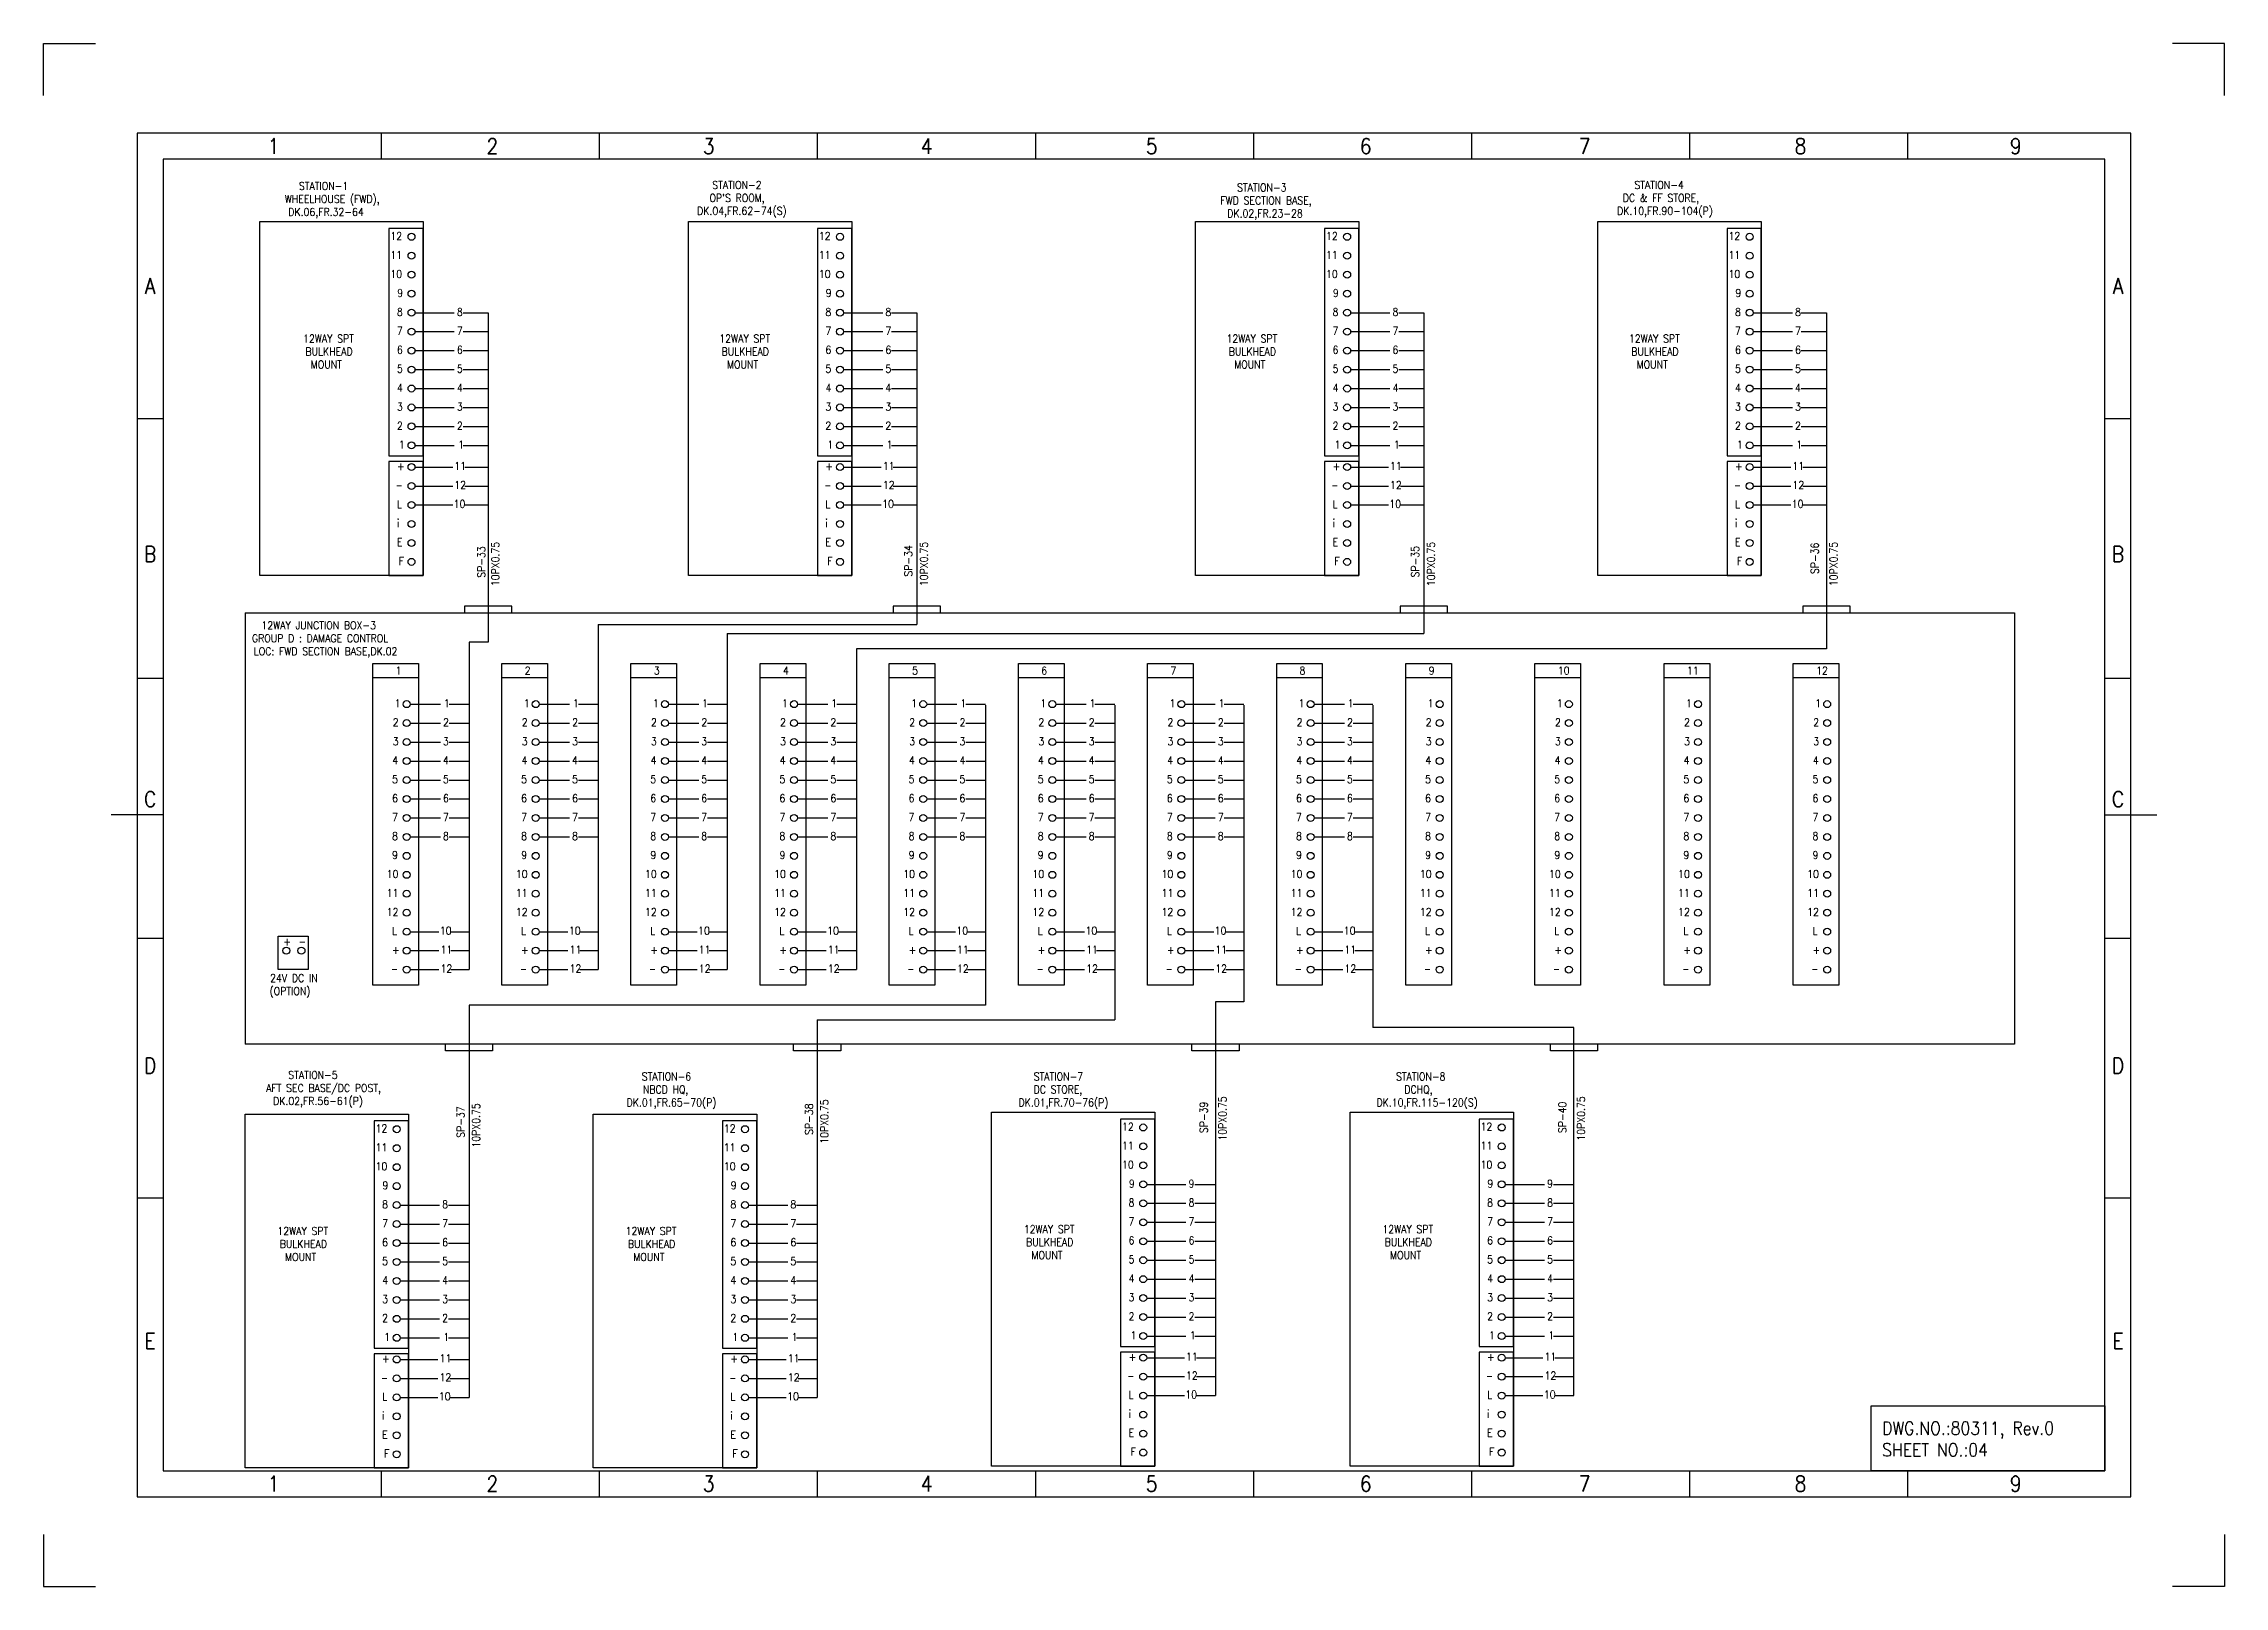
# Model space of a CAD drawing. Header units: inches. Extents: x 36 to 5114, y 9 to 306.
# Drawn here: x 1433.7 to 1853.7, y 9.1 to 306.1 of the extents above; entities that cross this region are included whole.
import ezdxf
from ezdxf.enums import TextEntityAlignment as Align

# ---------------------------------------------------------------- set-up
doc = ezdxf.new("R2010")
doc.units = ezdxf.units.IN
doc.header["$MEASUREMENT"] = 0
doc.layers.get('DEFPOINTS').update_dxf_attribs({"color": 251})
doc.layers.add('Border', color=6, linetype='Continuous')
doc.layers.add('TITLE', color=7, linetype='Continuous')
doc.layers.add('CON-050', color=3, linetype='Continuous', lineweight=50)
doc.styles.add('ROMANS', font='simplex.shx', dxfattribs={"width": 0.88})

msp = doc.modelspace()

# ---------------------------------------------------------------- texts
at = {"insert": (1787.75, 40.79), "char_height": 2.5, "width": 37.006, "attachment_point": 1, "style": 'ROMANS'}
msp.add_mtext('DWG.NO.:80311, Rev.0\\PSHEET NO.:04', dxfattribs=at)
at = {"layer": 'CON-050', "color": 0, "lineweight": 25, "char_height": 1.5, "attachment_point": 1, "style": 'ROMANS'}
for s, width, insert in [('{\\Fromans|c0;\\W3.525; \\W0.88;STATION-1\\P WHEELHOUSE (FWD),\\P{\\W1.53452; }DK.06,FR.32-64}', 20.3807, (1479.2, 279.42)), ("{\\Fromans|c0;\\W4.2793; \\W0.88;STATION-2\\P{\\W3.77642; }OP'S ROOM,\\P{\\W1.45071; }DK.04,FR.62-74(S)}", 23.0207, (1558.02, 279.64)), ('{\\Fromans|c0;\\W3.2945; \\W0.88;STATION-3\\P{\\W0.130714; }FWD SECTION BASE,\\P{\\W1.45071; }DK.02,FR.23-28}', 20.0664, (1660.13, 279.14)), ('{\\Fromans|c0;12}', 2.3407, (1500.44, 269.79)), ('{\\Fromans|c0;12}', 2.3407, (1582.97, 269.79)), ('{\\Fromans|c0;12}', 2.3407, (1680.64, 269.79)), ('{\\Fromans|c0;12}', 2.3407, (1758.15, 269.79)), ('{\\Fromans|c0;11}', 2.3407, (1500.44, 266.14)), ('{\\Fromans|c0;11}', 2.3407, (1582.97, 266.14)), ('{\\Fromans|c0;11}', 2.3407, (1680.64, 266.14)), ('{\\Fromans|c0;11}', 2.3407, (1758.15, 266.14)), ('{\\Fromans|c0;10}', 2.3407, (1500.44, 262.49)), ('{\\Fromans|c0;10}', 2.3407, (1582.97, 262.49)), ('{\\Fromans|c0;10}', 2.3407, (1680.64, 262.49)), ('{\\Fromans|c0;10}', 2.3407, (1758.15, 262.49)), ('{\\Fromans|c0;9}', 1.0207, (1501.76, 258.84)), ('{\\Fromans|c0;9}', 1.0207, (1584.29, 258.84)), ('{\\Fromans|c0;9}', 1.0207, (1681.96, 258.84)), ('{\\Fromans|c0;9}', 1.0207, (1759.47, 258.84)), ('{\\Fromans|c0;8}', 1.0836, (1501.7, 255.19)), ('{\\Fromans|c0;8}', 1.0836, (1513.25, 255.19)), ('{\\Fromans|c0;8}', 1.0836, (1584.23, 255.19)), ('{\\Fromans|c0;8}', 1.0836, (1595.78, 255.19)), ('{\\Fromans|c0;8}', 1.0836, (1681.9, 255.19)), ('{\\Fromans|c0;8}', 1.0836, (1693.45, 255.19)), ('{\\Fromans|c0;8}', 1.0836, (1759.41, 255.19)), ('{\\Fromans|c0;8}', 1.0836, (1770.97, 255.19)), ('{\\Fromans|c0;\\W0.13071; \\W0.88;12WAY SPT\\P{\\W0.486904; }BULKHEAD \\P{\\W1.59738; }MOUNT}', 11.1407, (1483.47, 250.06)), ('{\\Fromans|c0;7}', 1.0836, (1501.7, 251.54)), ('{\\Fromans|c0;6}', 1.0836, (1501.7, 247.89)), ('{\\Fromans|c0;7}', 1.0836, (1513.25, 251.54)), ('{\\Fromans|c0;6}', 1.0836, (1513.25, 247.89)), ('{\\Fromans|c0;\\W0.13071; \\W0.88;12WAY SPT\\P{\\W0.486904; }BULKHEAD \\P{\\W1.59738; }MOUNT}', 11.1407, (1563.63, 250.06)), ('{\\Fromans|c0;7}', 1.0836, (1584.23, 251.54)), ('{\\Fromans|c0;6}', 1.0836, (1584.23, 247.89)), ('{\\Fromans|c0;7}', 1.0836, (1595.78, 251.54)), ('{\\Fromans|c0;6}', 1.0836, (1595.78, 247.89)), ('{\\Fromans|c0;\\W0.13071; \\W0.88;12WAY SPT\\P{\\W0.486904; }BULKHEAD \\P{\\W1.59738; }MOUNT}', 11.1407, (1661.31, 250.06)), ('{\\Fromans|c0;7}', 1.0836, (1681.9, 251.54)), ('{\\Fromans|c0;6}', 1.0836, (1681.9, 247.89)), ('{\\Fromans|c0;7}', 1.0836, (1693.45, 251.54)), ('{\\Fromans|c0;6}', 1.0836, (1693.45, 247.89)), ('{\\Fromans|c0;\\W0.13071; \\W0.88;12WAY SPT\\P{\\W0.486904; }BULKHEAD \\P{\\W1.59738; }MOUNT}', 11.1407, (1738.82, 250.06)), ('{\\Fromans|c0;7}', 1.0836, (1759.41, 251.54)), ('{\\Fromans|c0;6}', 1.0836, (1759.41, 247.89)), ('{\\Fromans|c0;7}', 1.0836, (1770.97, 251.54)), ('{\\Fromans|c0;6}', 1.0836, (1770.97, 247.89)), ('{\\Fromans|c0;5}', 1.0836, (1501.7, 244.24)), ('{\\Fromans|c0;5}', 1.0836, (1513.25, 244.24)), ('{\\Fromans|c0;5}', 1.0836, (1584.23, 244.24)), ('{\\Fromans|c0;5}', 1.0836, (1595.78, 244.24)), ('{\\Fromans|c0;5}', 1.0836, (1681.9, 244.24)), ('{\\Fromans|c0;5}', 1.0836, (1693.45, 244.24)), ('{\\Fromans|c0;5}', 1.0836, (1759.41, 244.24)), ('{\\Fromans|c0;5}', 1.0836, (1770.97, 244.24)), ('{\\Fromans|c0;4}', 1.1464, (1501.71, 240.59)), ('{\\Fromans|c0;4}', 1.0836, (1513.25, 240.59)), ('{\\Fromans|c0;4}', 1.1464, (1584.24, 240.59)), ('{\\Fromans|c0;4}', 1.0836, (1595.78, 240.59)), ('{\\Fromans|c0;4}', 1.1464, (1681.91, 240.59)), ('{\\Fromans|c0;4}', 1.0836, (1693.45, 240.59)), ('{\\Fromans|c0;4}', 1.1464, (1759.42, 240.59)), ('{\\Fromans|c0;4}', 1.0836, (1770.97, 240.59)), ('{\\Fromans|c0;3}', 1.0836, (1501.7, 236.94)), ('{\\Fromans|c0;3}', 1.0836, (1513.25, 236.94)), ('{\\Fromans|c0;3}', 1.0836, (1584.23, 236.94)), ('{\\Fromans|c0;3}', 1.0836, (1595.78, 236.94)), ('{\\Fromans|c0;3}', 1.0836, (1681.9, 236.94)), ('{\\Fromans|c0;3}', 1.0836, (1693.45, 236.94)), ('{\\Fromans|c0;3}', 1.0836, (1759.41, 236.94)), ('{\\Fromans|c0;3}', 1.0836, (1770.97, 236.94)), ('{\\Fromans|c0;2}', 1.0836, (1501.7, 233.28)), ('{\\Fromans|c0;2}', 1.0836, (1513.25, 233.28)), ('{\\Fromans|c0;2}', 1.0836, (1584.23, 233.28)), ('{\\Fromans|c0;2}', 1.0836, (1595.78, 233.28)), ('{\\Fromans|c0;2}', 1.0836, (1681.9, 233.28)), ('{\\Fromans|c0;2}', 1.0836, (1693.45, 233.28)), ('{\\Fromans|c0;2}', 1.0836, (1759.41, 233.28)), ('{\\Fromans|c0;2}', 1.0836, (1770.97, 233.28)), ('{\\Fromans|c0;1}', 0.7064, (1502.07, 229.63)), ('{\\Fromans|c0;1}', 0.7064, (1513.49, 229.63)), ('{\\Fromans|c0;1}', 0.7064, (1584.6, 229.63)), ('{\\Fromans|c0;1}', 0.7064, (1596.02, 229.63)), ('{\\Fromans|c0;1}', 0.7064, (1682.27, 229.63)), ('{\\Fromans|c0;1}', 0.7064, (1693.7, 229.63)), ('{\\Fromans|c0;1}', 0.7064, (1759.79, 229.63)), ('{\\Fromans|c0;1}', 0.7064, (1771.21, 229.63)), ('{\\Fromans|c0;+}', 1.3979, (1501.7, 225.47)), ('{\\Fromans|c0;11}', 1.9636, (1512.75, 225.53)), ('{\\Fromans|c0;+}', 1.3979, (1584.23, 225.47)), ('{\\Fromans|c0;11}', 1.9636, (1595.28, 225.53)), ('{\\Fromans|c0;+}', 1.3979, (1681.9, 225.47)), ('{\\Fromans|c0;11}', 1.9636, (1692.96, 225.53)), ('{\\Fromans|c0;+}', 1.3979, (1759.41, 225.47)), ('{\\Fromans|c0;11}', 1.9636, (1770.47, 225.53)), ('{\\Fromans|c0; _}', 1.3979, (1501.7, 222.57)), ('{\\Fromans|c0;12}', 2.3407, (1512.75, 221.88)), ('{\\Fromans|c0; _}', 1.3979, (1584.23, 222.57)), ('{\\Fromans|c0;12}', 2.3407, (1595.28, 221.88)), ('{\\Fromans|c0; _}', 1.3979, (1681.9, 222.57)), ('{\\Fromans|c0;12}', 2.3407, (1692.96, 221.88)), ('{\\Fromans|c0; _}', 1.3979, (1759.41, 222.57)), ('{\\Fromans|c0;12}', 2.3407, (1770.47, 221.88)), ('{\\Fromans|c0;i}', 0.3293, (1501.7, 214.51)), ('{\\Fromans|c0;L}', 1.1464, (1501.71, 218.16)), ('{\\Fromans|c0;10}', 2.3407, (1512.63, 218.23)), ('{\\Fromans|c0;i}', 0.3293, (1584.23, 214.51)), ('{\\Fromans|c0;L}', 1.1464, (1584.24, 218.16)), ('{\\Fromans|c0;10}', 2.3407, (1595.16, 218.23)), ('{\\Fromans|c0;i}', 0.3293, (1681.9, 214.51)), ('{\\Fromans|c0;L}', 1.1464, (1681.91, 218.16)), ('{\\Fromans|c0;10}', 2.3407, (1692.83, 218.23)), ('{\\Fromans|c0;i}', 0.3293, (1759.41, 214.51)), ('{\\Fromans|c0;L}', 1.1464, (1759.42, 218.16)), ('{\\Fromans|c0;10}', 2.3407, (1770.34, 218.23)), ('{\\Fromans|c0;E}', 1.5, (1501.7, 210.86)), ('{\\Fromans|c0;E}', 1.5, (1584.23, 210.86)), ('{\\Fromans|c0;E}', 1.5, (1681.9, 210.86)), ('{\\Fromans|c0;E}', 1.5, (1759.41, 210.86)), ('{\\Fromans|c0;F}', 0.7064, (1502.07, 207.21)), ('{\\Fromans|c0;F}', 0.7064, (1584.6, 207.21)), ('{\\Fromans|c0;F}', 0.7064, (1682.27, 207.21)), ('{\\Fromans|c0;F}', 0.7064, (1759.79, 207.21)), ('{\\Fromans|c0;\\W2.3098; \\W0.88;12WAY JUNCTION BOX-3\\P{\\W0.444999; }GROUP D : DAMAGE CONTROL\\P LOC: FWD SECTION BASE,DK.02}', 31.5064, (1473.23, 194.86)), ('{\\Fromans|c0;1}', 0.9419, (1501.45, 186.14)), ('{\\Fromans|c0;2}', 0.9419, (1526.32, 186.14)), ('{\\Fromans|c0;3}', 0.9419, (1551.19, 186.14)), ('{\\Fromans|c0;4}', 0.9419, (1576.06, 186.14)), ('{\\Fromans|c0;5}', 0.9419, (1600.93, 186.14)), ('{\\Fromans|c0;6}', 0.9419, (1625.8, 186.14)), ('{\\Fromans|c0;7}', 0.9419, (1650.67, 186.14)), ('{\\Fromans|c0;8}', 0.9419, (1675.54, 186.14)), ('{\\Fromans|c0;9}', 0.9419, (1700.41, 186.14)), ('{\\Fromans|c0;10}', 0.9419, (1725.28, 186.14)), ('{\\Fromans|c0;11}', 0.9419, (1750.16, 186.14)), ('{\\Fromans|c0;12}', 0.9419, (1775.03, 186.14)), ('{\\Fromans|c0;1}', 0.7064, (1501.27, 179.82)), ('{\\Fromans|c0;1}', 0.7064, (1510.73, 179.82)), ('{\\Fromans|c0;1}', 0.7064, (1526.14, 179.82)), ('{\\Fromans|c0;1}', 0.7064, (1535.61, 179.82)), ('{\\Fromans|c0;1}', 0.7064, (1551.01, 179.82)), ('{\\Fromans|c0;1}', 0.7064, (1560.48, 179.82)), ('{\\Fromans|c0;1}', 0.7064, (1575.88, 179.82)), ('{\\Fromans|c0;1}', 0.7064, (1585.35, 179.82)), ('{\\Fromans|c0;1}', 0.7064, (1600.75, 179.82)), ('{\\Fromans|c0;1}', 0.7064, (1610.22, 179.82)), ('{\\Fromans|c0;1}', 0.7064, (1625.62, 179.82)), ('{\\Fromans|c0;1}', 0.7064, (1635.09, 179.82)), ('{\\Fromans|c0;1}', 0.7064, (1650.49, 179.82)), ('{\\Fromans|c0;1}', 0.7064, (1659.96, 179.82)), ('{\\Fromans|c0;1}', 0.7064, (1675.36, 179.82)), ('{\\Fromans|c0;1}', 0.7064, (1684.83, 179.82)), ('{\\Fromans|c0;1}', 0.7064, (1700.23, 179.82)), ('{\\Fromans|c0;1}', 0.7064, (1725.1, 179.82)), ('{\\Fromans|c0;1}', 0.7064, (1749.97, 179.82)), ('{\\Fromans|c0;1}', 0.7064, (1774.84, 179.82)), ('{\\Fromans|c0;2}', 1.0836, (1500.89, 176.17)), ('{\\Fromans|c0;3}', 1.0836, (1500.89, 172.52)), ('{\\Fromans|c0;3}', 0.7064, (1510.57, 172.52)), ('{\\Fromans|c0;2}', 1.0836, (1510.59, 176.17)), ('{\\Fromans|c0;2}', 1.0836, (1525.76, 176.17)), ('{\\Fromans|c0;3}', 1.0836, (1525.76, 172.52)), ('{\\Fromans|c0;3}', 0.7064, (1535.44, 172.52)), ('{\\Fromans|c0;2}', 1.0836, (1535.46, 176.17)), ('{\\Fromans|c0;2}', 1.0836, (1550.63, 176.17)), ('{\\Fromans|c0;3}', 1.0836, (1550.63, 172.52)), ('{\\Fromans|c0;3}', 0.7064, (1560.31, 172.52)), ('{\\Fromans|c0;2}', 1.0836, (1560.33, 176.17)), ('{\\Fromans|c0;2}', 1.0836, (1575.5, 176.17)), ('{\\Fromans|c0;3}', 1.0836, (1575.5, 172.52)), ('{\\Fromans|c0;3}', 0.7064, (1585.18, 172.52)), ('{\\Fromans|c0;2}', 1.0836, (1585.2, 176.17)), ('{\\Fromans|c0;2}', 1.0836, (1600.37, 176.17)), ('{\\Fromans|c0;3}', 1.0836, (1600.37, 172.52)), ('{\\Fromans|c0;3}', 0.7064, (1610.05, 172.52)), ('{\\Fromans|c0;2}', 1.0836, (1610.07, 176.17)), ('{\\Fromans|c0;2}', 1.0836, (1625.24, 176.17)), ('{\\Fromans|c0;3}', 1.0836, (1625.24, 172.52)), ('{\\Fromans|c0;3}', 0.7064, (1634.93, 172.52)), ('{\\Fromans|c0;2}', 1.0836, (1634.94, 176.17)), ('{\\Fromans|c0;2}', 1.0836, (1650.11, 176.17)), ('{\\Fromans|c0;3}', 1.0836, (1650.11, 172.52)), ('{\\Fromans|c0;3}', 0.7064, (1659.8, 172.52)), ('{\\Fromans|c0;2}', 1.0836, (1659.81, 176.17)), ('{\\Fromans|c0;2}', 1.0836, (1674.98, 176.17)), ('{\\Fromans|c0;3}', 1.0836, (1674.98, 172.52)), ('{\\Fromans|c0;3}', 0.7064, (1684.67, 172.52)), ('{\\Fromans|c0;2}', 1.0836, (1684.68, 176.17)), ('{\\Fromans|c0;2}', 1.0836, (1699.85, 176.17)), ('{\\Fromans|c0;3}', 1.0836, (1699.85, 172.52)), ('{\\Fromans|c0;2}', 1.0836, (1724.73, 176.17)), ('{\\Fromans|c0;3}', 1.0836, (1724.73, 172.52)), ('{\\Fromans|c0;2}', 1.0836, (1749.6, 176.17)), ('{\\Fromans|c0;3}', 1.0836, (1749.6, 172.52)), ('{\\Fromans|c0;2}', 1.0836, (1774.47, 176.17)), ('{\\Fromans|c0;3}', 1.0836, (1774.47, 172.52)), ('{\\Fromans|c0;4}', 1.1464, (1500.83, 168.87)), ('{\\Fromans|c0;4}', 0.7064, (1510.57, 168.87)), ('{\\Fromans|c0;4}', 1.1464, (1525.7, 168.87)), ('{\\Fromans|c0;4}', 0.7064, (1535.44, 168.87)), ('{\\Fromans|c0;4}', 1.1464, (1550.57, 168.87)), ('{\\Fromans|c0;4}', 0.7064, (1560.31, 168.87)), ('{\\Fromans|c0;4}', 1.1464, (1575.44, 168.87)), ('{\\Fromans|c0;4}', 0.7064, (1585.18, 168.87)), ('{\\Fromans|c0;4}', 1.1464, (1600.31, 168.87)), ('{\\Fromans|c0;4}', 0.7064, (1610.05, 168.87)), ('{\\Fromans|c0;4}', 1.1464, (1625.18, 168.87)), ('{\\Fromans|c0;4}', 0.7064, (1634.93, 168.87)), ('{\\Fromans|c0;4}', 1.1464, (1650.05, 168.87)), ('{\\Fromans|c0;4}', 0.7064, (1659.8, 168.87)), ('{\\Fromans|c0;4}', 1.1464, (1674.92, 168.87)), ('{\\Fromans|c0;4}', 0.7064, (1684.67, 168.87)), ('{\\Fromans|c0;4}', 1.1464, (1699.79, 168.87)), ('{\\Fromans|c0;4}', 1.1464, (1724.66, 168.87)), ('{\\Fromans|c0;4}', 1.1464, (1749.53, 168.87)), ('{\\Fromans|c0;4}', 1.1464, (1774.4, 168.87)), ('{\\Fromans|c0;5}', 1.0836, (1500.76, 165.22)), ('{\\Fromans|c0;5}', 0.7064, (1510.57, 165.22)), ('{\\Fromans|c0;5}', 1.0836, (1525.63, 165.22)), ('{\\Fromans|c0;5}', 0.7064, (1535.44, 165.22)), ('{\\Fromans|c0;5}', 1.0836, (1550.5, 165.22)), ('{\\Fromans|c0;5}', 0.7064, (1560.31, 165.22)), ('{\\Fromans|c0;5}', 1.0836, (1575.38, 165.22)), ('{\\Fromans|c0;5}', 0.7064, (1585.18, 165.22)), ('{\\Fromans|c0;5}', 1.0836, (1600.25, 165.22)), ('{\\Fromans|c0;5}', 0.7064, (1610.05, 165.22)), ('{\\Fromans|c0;5}', 1.0836, (1625.12, 165.22)), ('{\\Fromans|c0;5}', 0.7064, (1634.93, 165.22)), ('{\\Fromans|c0;5}', 1.0836, (1649.99, 165.22)), ('{\\Fromans|c0;5}', 0.7064, (1659.8, 165.22)), ('{\\Fromans|c0;5}', 1.0836, (1674.86, 165.22)), ('{\\Fromans|c0;5}', 0.7064, (1684.67, 165.22)), ('{\\Fromans|c0;5}', 1.0836, (1699.73, 165.22)), ('{\\Fromans|c0;5}', 1.0836, (1724.6, 165.22)), ('{\\Fromans|c0;5}', 1.0836, (1749.47, 165.22)), ('{\\Fromans|c0;5}', 1.0836, (1774.34, 165.22)), ('{\\Fromans|c0;6}', 1.0836, (1500.76, 161.57)), ('{\\Fromans|c0;6}', 0.7064, (1510.57, 161.57)), ('{\\Fromans|c0;6}', 1.0836, (1525.63, 161.57)), ('{\\Fromans|c0;6}', 0.7064, (1535.44, 161.57)), ('{\\Fromans|c0;6}', 1.0836, (1550.5, 161.57)), ('{\\Fromans|c0;6}', 0.7064, (1560.31, 161.57)), ('{\\Fromans|c0;6}', 1.0836, (1575.38, 161.57)), ('{\\Fromans|c0;6}', 0.7064, (1585.18, 161.57)), ('{\\Fromans|c0;6}', 1.0836, (1600.25, 161.57)), ('{\\Fromans|c0;6}', 0.7064, (1610.05, 161.57)), ('{\\Fromans|c0;6}', 1.0836, (1625.12, 161.57)), ('{\\Fromans|c0;6}', 0.7064, (1634.93, 161.57)), ('{\\Fromans|c0;6}', 1.0836, (1649.99, 161.57)), ('{\\Fromans|c0;6}', 0.7064, (1659.8, 161.57)), ('{\\Fromans|c0;6}', 1.0836, (1674.86, 161.57)), ('{\\Fromans|c0;6}', 0.7064, (1684.67, 161.57)), ('{\\Fromans|c0;6}', 1.0836, (1699.73, 161.57)), ('{\\Fromans|c0;6}', 1.0836, (1724.6, 161.57)), ('{\\Fromans|c0;6}', 1.0836, (1749.47, 161.57)), ('{\\Fromans|c0;6}', 1.0836, (1774.34, 161.57)), ('{\\Fromans|c0;7}', 1.0836, (1500.76, 157.92)), ('{\\Fromans|c0;7}', 0.7064, (1510.57, 157.92)), ('{\\Fromans|c0;7}', 1.0836, (1525.63, 157.92)), ('{\\Fromans|c0;7}', 0.7064, (1535.44, 157.92)), ('{\\Fromans|c0;7}', 1.0836, (1550.5, 157.92)), ('{\\Fromans|c0;7}', 0.7064, (1560.31, 157.92)), ('{\\Fromans|c0;7}', 1.0836, (1575.38, 157.92)), ('{\\Fromans|c0;7}', 0.7064, (1585.18, 157.92)), ('{\\Fromans|c0;7}', 1.0836, (1600.25, 157.92)), ('{\\Fromans|c0;7}', 0.7064, (1610.05, 157.92)), ('{\\Fromans|c0;7}', 1.0836, (1625.12, 157.92)), ('{\\Fromans|c0;7}', 0.7064, (1634.93, 157.92)), ('{\\Fromans|c0;7}', 1.0836, (1649.99, 157.92)), ('{\\Fromans|c0;7}', 0.7064, (1659.8, 157.92)), ('{\\Fromans|c0;7}', 1.0836, (1674.86, 157.92)), ('{\\Fromans|c0;7}', 0.7064, (1684.67, 157.92)), ('{\\Fromans|c0;7}', 1.0836, (1699.73, 157.92)), ('{\\Fromans|c0;7}', 1.0836, (1724.6, 157.92)), ('{\\Fromans|c0;7}', 1.0836, (1749.47, 157.92)), ('{\\Fromans|c0;7}', 1.0836, (1774.34, 157.92)), ('{\\Fromans|c0;8}', 1.0836, (1500.76, 154.27)), ('{\\Fromans|c0;8}', 0.7064, (1510.57, 154.27)), ('{\\Fromans|c0;8}', 1.0836, (1525.63, 154.27)), ('{\\Fromans|c0;8}', 0.7064, (1535.44, 154.27)), ('{\\Fromans|c0;8}', 1.0836, (1550.5, 154.27)), ('{\\Fromans|c0;8}', 0.7064, (1560.31, 154.27)), ('{\\Fromans|c0;8}', 1.0836, (1575.38, 154.27)), ('{\\Fromans|c0;8}', 0.7064, (1585.18, 154.27)), ('{\\Fromans|c0;8}', 1.0836, (1600.25, 154.27)), ('{\\Fromans|c0;8}', 0.7064, (1610.05, 154.27)), ('{\\Fromans|c0;8}', 1.0836, (1625.12, 154.27)), ('{\\Fromans|c0;8}', 0.7064, (1634.93, 154.27)), ('{\\Fromans|c0;8}', 1.0836, (1649.99, 154.27)), ('{\\Fromans|c0;8}', 0.7064, (1659.8, 154.27)), ('{\\Fromans|c0;8}', 1.0836, (1674.86, 154.27)), ('{\\Fromans|c0;8}', 0.7064, (1684.67, 154.27)), ('{\\Fromans|c0;8}', 1.0836, (1699.73, 154.27)), ('{\\Fromans|c0;8}', 1.0836, (1724.6, 154.27)), ('{\\Fromans|c0;8}', 1.0836, (1749.47, 154.27)), ('{\\Fromans|c0;8}', 1.0836, (1774.34, 154.27)), ('{\\Fromans|c0;9}', 1.0207, (1500.78, 150.62)), ('{\\Fromans|c0;9}', 1.0207, (1525.65, 150.62)), ('{\\Fromans|c0;9}', 1.0207, (1550.52, 150.62)), ('{\\Fromans|c0;9}', 1.0207, (1575.39, 150.62)), ('{\\Fromans|c0;9}', 1.0207, (1600.26, 150.62)), ('{\\Fromans|c0;9}', 1.0207, (1625.13, 150.62)), ('{\\Fromans|c0;9}', 1.0207, (1650, 150.62)), ('{\\Fromans|c0;9}', 1.0207, (1674.87, 150.62)), ('{\\Fromans|c0;9}', 1.0207, (1699.74, 150.62)), ('{\\Fromans|c0;9}', 1.0207, (1724.61, 150.62)), ('{\\Fromans|c0;9}', 1.0207, (1749.48, 150.62)), ('{\\Fromans|c0;9}', 1.0207, (1774.35, 150.62)), ('{\\Fromans|c0;10}', 2.0547, (1499.74, 146.97)), ('{\\Fromans|c0;11}', 1.9636, (1499.74, 143.32)), ('{\\Fromans|c0;10}', 2.0547, (1524.61, 146.97)), ('{\\Fromans|c0;11}', 1.9636, (1524.61, 143.32)), ('{\\Fromans|c0;10}', 2.0547, (1549.48, 146.97)), ('{\\Fromans|c0;11}', 1.9636, (1549.48, 143.32)), ('{\\Fromans|c0;10}', 2.0547, (1574.35, 146.97)), ('{\\Fromans|c0;11}', 1.9636, (1574.35, 143.32)), ('{\\Fromans|c0;10}', 2.0547, (1599.22, 146.97)), ('{\\Fromans|c0;11}', 1.9636, (1599.22, 143.32)), ('{\\Fromans|c0;10}', 2.0547, (1624.1, 146.97)), ('{\\Fromans|c0;11}', 1.9636, (1624.1, 143.32)), ('{\\Fromans|c0;10}', 2.0547, (1648.97, 146.97)), ('{\\Fromans|c0;11}', 1.9636, (1648.97, 143.32)), ('{\\Fromans|c0;10}', 2.0547, (1673.84, 146.97)), ('{\\Fromans|c0;11}', 1.9636, (1673.84, 143.32)), ('{\\Fromans|c0;10}', 2.0547, (1698.71, 146.97)), ('{\\Fromans|c0;11}', 1.9636, (1698.71, 143.32)), ('{\\Fromans|c0;10}', 2.0547, (1723.58, 146.97)), ('{\\Fromans|c0;11}', 1.9636, (1723.58, 143.32)), ('{\\Fromans|c0;10}', 2.0547, (1748.45, 146.97)), ('{\\Fromans|c0;11}', 1.9636, (1748.45, 143.32)), ('{\\Fromans|c0;10}', 2.0547, (1773.32, 146.97)), ('{\\Fromans|c0;11}', 1.9636, (1773.32, 143.32)), ('{\\Fromans|c0;12}', 2.0547, (1499.74, 139.66)), ('{\\Fromans|c0;12}', 2.0547, (1524.61, 139.66)), ('{\\Fromans|c0;12}', 2.0547, (1549.48, 139.66)), ('{\\Fromans|c0;12}', 2.0547, (1574.35, 139.66)), ('{\\Fromans|c0;12}', 2.0547, (1599.22, 139.66)), ('{\\Fromans|c0;12}', 2.0547, (1624.1, 139.66)), ('{\\Fromans|c0;12}', 2.0547, (1648.97, 139.66)), ('{\\Fromans|c0;12}', 2.0547, (1673.84, 139.66)), ('{\\Fromans|c0;12}', 2.0547, (1698.71, 139.66)), ('{\\Fromans|c0;12}', 2.0547, (1723.58, 139.66)), ('{\\Fromans|c0;12}', 2.0547, (1748.45, 139.66)), ('{\\Fromans|c0;12}', 2.0547, (1773.32, 139.66)), ('{\\Fromans|c0;L}', 1.0207, (1500.76, 136.01)), ('{\\Fromans|c0;10}', 2.3407, (1509.96, 136.08)), ('{\\Fromans|c0;L}', 1.0207, (1525.63, 136.01)), ('{\\Fromans|c0;10}', 2.3407, (1534.83, 136.08)), ('{\\Fromans|c0;L}', 1.0207, (1550.5, 136.01)), ('{\\Fromans|c0;10}', 2.3407, (1559.71, 136.08)), ('{\\Fromans|c0;L}', 1.0207, (1575.37, 136.01)), ('{\\Fromans|c0;10}', 2.3407, (1584.58, 136.08)), ('{\\Fromans|c0;L}', 1.0207, (1600.25, 136.01)), ('{\\Fromans|c0;10}', 2.3407, (1609.45, 136.08)), ('{\\Fromans|c0;L}', 1.0207, (1625.12, 136.01)), ('{\\Fromans|c0;10}', 2.3407, (1634.32, 136.08)), ('{\\Fromans|c0;L}', 1.0207, (1649.99, 136.01)), ('{\\Fromans|c0;10}', 2.3407, (1659.19, 136.08)), ('{\\Fromans|c0;L}', 1.0207, (1674.86, 136.01)), ('{\\Fromans|c0;10}', 2.3407, (1684.06, 136.08)), ('{\\Fromans|c0;L}', 1.0207, (1699.73, 136.01)), ('{\\Fromans|c0;L}', 1.0207, (1724.6, 136.01)), ('{\\Fromans|c0;L}', 1.0207, (1749.47, 136.01)), ('{\\Fromans|c0;L}', 1.0207, (1774.34, 136.01)), ('{\\Fromans|c0;+}', 1.3979, (1479.81, 133.95)), ('{\\Fromans|c0;-}', 1.3979, (1482.75, 133.95)), ('{\\Fromans|c0;+}', 1.3979, (1500.76, 132.36)), ('{\\Fromans|c0;11}', 1.9636, (1510.09, 132.43)), ('{\\Fromans|c0;+}', 1.3979, (1525.63, 132.36)), ('{\\Fromans|c0;11}', 1.9636, (1534.96, 132.43)), ('{\\Fromans|c0;+}', 1.3979, (1550.5, 132.36)), ('{\\Fromans|c0;11}', 1.9636, (1559.83, 132.43)), ('{\\Fromans|c0;+}', 1.3979, (1575.38, 132.36)), ('{\\Fromans|c0;11}', 1.9636, (1584.7, 132.43)), ('{\\Fromans|c0;+}', 1.3979, (1600.25, 132.36)), ('{\\Fromans|c0;11}', 1.9636, (1609.57, 132.43)), ('{\\Fromans|c0;+}', 1.3979, (1625.12, 132.36)), ('{\\Fromans|c0;11}', 1.9636, (1634.44, 132.43)), ('{\\Fromans|c0;+}', 1.3979, (1649.99, 132.36)), ('{\\Fromans|c0;11}', 1.9636, (1659.31, 132.43)), ('{\\Fromans|c0;+}', 1.3979, (1674.86, 132.36)), ('{\\Fromans|c0;11}', 1.9636, (1684.18, 132.43)), ('{\\Fromans|c0;+}', 1.3979, (1699.73, 132.36)), ('{\\Fromans|c0;+}', 1.3979, (1724.6, 132.36)), ('{\\Fromans|c0;+}', 1.3979, (1749.47, 132.36)), ('{\\Fromans|c0;+}', 1.3979, (1774.34, 132.36)), ('{\\Fromans|c0; 24V DC IN\\P{\\W0.780238; }(OPTION)}', 10.575, (1476.38, 126.93)), ('{\\Fromans|c0; _}', 1.3979, (1500.76, 129.47)), ('{\\Fromans|c0;12}', 2.3407, (1510.09, 128.78)), ('{\\Fromans|c0; _}', 1.3979, (1525.63, 129.47)), ('{\\Fromans|c0;12}', 2.3407, (1534.96, 128.78)), ('{\\Fromans|c0; _}', 1.3979, (1550.5, 129.47)), ('{\\Fromans|c0;12}', 2.3407, (1559.83, 128.78)), ('{\\Fromans|c0; _}', 1.3979, (1575.38, 129.47)), ('{\\Fromans|c0;12}', 2.3407, (1584.7, 128.78)), ('{\\Fromans|c0; _}', 1.3979, (1600.25, 129.47)), ('{\\Fromans|c0;12}', 2.3407, (1609.57, 128.78)), ('{\\Fromans|c0; _}', 1.3979, (1625.12, 129.47)), ('{\\Fromans|c0;12}', 2.3407, (1634.44, 128.78)), ('{\\Fromans|c0; _}', 1.3979, (1649.99, 129.47)), ('{\\Fromans|c0;12}', 2.3407, (1659.31, 128.78)), ('{\\Fromans|c0; _}', 1.3979, (1674.86, 129.47)), ('{\\Fromans|c0;12}', 2.3407, (1684.18, 128.78)), ('{\\Fromans|c0; _}', 1.3979, (1699.73, 129.47)), ('{\\Fromans|c0; _}', 1.3979, (1724.6, 129.47)), ('{\\Fromans|c0; _}', 1.3979, (1749.47, 129.47)), ('{\\Fromans|c0; _}', 1.3979, (1774.34, 129.47)), ('{\\Fromans|c0;\\W5.0336; \\W0.88;STATION-5\\P AFT SEC BASE/DC POST,\\P{\\W2.18404; }DK.02,FR.56-61(P)}', 25.2836, (1475.61, 108.27)), ('{\\Fromans|c0;\\W4.3002; \\W0.88;STATION-6\\P{\\W4.50976; }NBCD HQ,\\P{\\W1.45071; }DK.01,FR.65-70(P)}', 23.0836, (1544.44, 107.99)), ('{\\Fromans|c0;\\W4.3002; \\W0.88;STATION-7\\P{\\W4.27928; }DC STORE,\\P{\\W1.45071; }DK.01,FR.70-76(P)}', 23.0836, (1619.93, 107.99)), ('{\\Fromans|c0;\\W5.1383; \\W0.88;STATION-8\\P{\\W6.6888; }DCHQ,\\P{\\W1.47166; }DK.10,FR.115-120(S)}', 25.5979, (1688.85, 107.99)), ('{\\Fromans|c0;12}', 2.3407, (1497.6, 97.99)), ('{\\Fromans|c0;12}', 2.3407, (1564.67, 97.99)), ('{\\Fromans|c0;12}', 2.3407, (1641.35, 98.33)), ('{\\Fromans|c0;12}', 2.3407, (1710.41, 98.33)), ('{\\Fromans|c0;11}', 2.3407, (1497.6, 94.34)), ('{\\Fromans|c0;11}', 2.3407, (1564.67, 94.34)), ('{\\Fromans|c0;11}', 2.3407, (1641.35, 94.68)), ('{\\Fromans|c0;11}', 2.3407, (1710.41, 94.68)), ('{\\Fromans|c0;10}', 2.3407, (1497.6, 90.69)), ('{\\Fromans|c0;10}', 2.3407, (1564.67, 90.69)), ('{\\Fromans|c0;10}', 2.3407, (1641.35, 91.03)), ('{\\Fromans|c0;10}', 2.3407, (1710.41, 91.03)), ('{\\Fromans|c0;9}', 1.0207, (1498.92, 87.04)), ('{\\Fromans|c0;9}', 1.0207, (1565.99, 87.04)), ('{\\Fromans|c0;9}', 1.0207, (1642.67, 87.38)), ('{\\Fromans|c0;9}', 1.0836, (1654.17, 87.38)), ('{\\Fromans|c0;9}', 1.0207, (1711.73, 87.38)), ('{\\Fromans|c0;9}', 1.0836, (1723.23, 87.38)), ('{\\Fromans|c0;8}', 1.0836, (1498.86, 83.39)), ('{\\Fromans|c0;8}', 1.0836, (1510.42, 83.39)), ('{\\Fromans|c0;8}', 1.0836, (1565.93, 83.39)), ('{\\Fromans|c0;8}', 1.0836, (1577.49, 83.39)), ('{\\Fromans|c0;8}', 1.0836, (1642.61, 83.73)), ('{\\Fromans|c0;7}', 1.0836, (1642.61, 80.08)), ('{\\Fromans|c0;8}', 1.0836, (1654.17, 83.73)), ('{\\Fromans|c0;7}', 1.0836, (1654.17, 80.08)), ('{\\Fromans|c0;8}', 1.0836, (1711.67, 83.73)), ('{\\Fromans|c0;7}', 1.0836, (1711.67, 80.08)), ('{\\Fromans|c0;8}', 1.0836, (1723.23, 83.73)), ('{\\Fromans|c0;7}', 1.0836, (1723.23, 80.08)), ('{\\Fromans|c0;\\W0.13071; \\W0.88;12WAY SPT\\P{\\W0.486904; }BULKHEAD \\P{\\W1.59738; }MOUNT}', 11.1407, (1478.52, 78.26)), ('{\\Fromans|c0;7}', 1.0836, (1498.86, 79.74)), ('{\\Fromans|c0;6}', 1.0836, (1498.86, 76.09)), ('{\\Fromans|c0;7}', 1.0836, (1510.42, 79.74)), ('{\\Fromans|c0;6}', 1.0836, (1510.42, 76.09)), ('{\\Fromans|c0;\\W0.13071; \\W0.88;12WAY SPT\\P{\\W0.486904; }BULKHEAD \\P{\\W1.59738; }MOUNT}', 11.1407, (1545.59, 78.26)), ('{\\Fromans|c0;7}', 1.0836, (1565.93, 79.74)), ('{\\Fromans|c0;6}', 1.0836, (1565.93, 76.09)), ('{\\Fromans|c0;7}', 1.0836, (1577.49, 79.74)), ('{\\Fromans|c0;6}', 1.0836, (1577.49, 76.09)), ('{\\Fromans|c0;\\W0.13071; \\W0.88;12WAY SPT\\P{\\W0.486904; }BULKHEAD \\P{\\W1.59738; }MOUNT}', 11.1407, (1622.27, 78.6)), ('{\\Fromans|c0;6}', 1.0836, (1642.61, 76.43)), ('{\\Fromans|c0;6}', 1.0836, (1654.17, 76.43)), ('{\\Fromans|c0;\\W0.13071; \\W0.88;12WAY SPT\\P{\\W0.486904; }BULKHEAD \\P{\\W1.59738; }MOUNT}', 11.1407, (1691.33, 78.6)), ('{\\Fromans|c0;6}', 1.0836, (1711.67, 76.43)), ('{\\Fromans|c0;6}', 1.0836, (1723.23, 76.43)), ('{\\Fromans|c0;5}', 1.0836, (1498.86, 72.44)), ('{\\Fromans|c0;5}', 1.0836, (1510.42, 72.44)), ('{\\Fromans|c0;5}', 1.0836, (1565.93, 72.44)), ('{\\Fromans|c0;5}', 1.0836, (1577.49, 72.44)), ('{\\Fromans|c0;5}', 1.0836, (1642.61, 72.77)), ('{\\Fromans|c0;5}', 1.0836, (1654.17, 72.77)), ('{\\Fromans|c0;5}', 1.0836, (1711.67, 72.77)), ('{\\Fromans|c0;5}', 1.0836, (1723.23, 72.77)), ('{\\Fromans|c0;4}', 1.1464, (1498.87, 68.79)), ('{\\Fromans|c0;4}', 1.0836, (1510.42, 68.79)), ('{\\Fromans|c0;4}', 1.1464, (1565.94, 68.79)), ('{\\Fromans|c0;4}', 1.0836, (1577.49, 68.79)), ('{\\Fromans|c0;4}', 1.1464, (1642.62, 69.12)), ('{\\Fromans|c0;4}', 1.0836, (1654.17, 69.12)), ('{\\Fromans|c0;4}', 1.1464, (1711.68, 69.12)), ('{\\Fromans|c0;4}', 1.0836, (1723.23, 69.12)), ('{\\Fromans|c0;3}', 1.0836, (1498.86, 65.13)), ('{\\Fromans|c0;3}', 1.0836, (1510.42, 65.13)), ('{\\Fromans|c0;3}', 1.0836, (1565.93, 65.13)), ('{\\Fromans|c0;3}', 1.0836, (1577.49, 65.13)), ('{\\Fromans|c0;3}', 1.0836, (1642.61, 65.47)), ('{\\Fromans|c0;3}', 1.0836, (1654.17, 65.47)), ('{\\Fromans|c0;3}', 1.0836, (1711.67, 65.47)), ('{\\Fromans|c0;3}', 1.0836, (1723.23, 65.47)), ('{\\Fromans|c0;2}', 1.0836, (1498.86, 61.48)), ('{\\Fromans|c0;2}', 1.0836, (1510.42, 61.48)), ('{\\Fromans|c0;2}', 1.0836, (1565.93, 61.48)), ('{\\Fromans|c0;2}', 1.0836, (1577.49, 61.48)), ('{\\Fromans|c0;2}', 1.0836, (1642.61, 61.82)), ('{\\Fromans|c0;2}', 1.0836, (1654.17, 61.82)), ('{\\Fromans|c0;2}', 1.0836, (1711.67, 61.82)), ('{\\Fromans|c0;2}', 1.0836, (1723.23, 61.82)), ('{\\Fromans|c0;1}', 0.7064, (1499.24, 57.83)), ('{\\Fromans|c0;1}', 0.7064, (1510.66, 57.83)), ('{\\Fromans|c0;1}', 0.7064, (1566.31, 57.83)), ('{\\Fromans|c0;1}', 0.7064, (1577.73, 57.83)), ('{\\Fromans|c0;1}', 0.7064, (1642.99, 58.17)), ('{\\Fromans|c0;1}', 0.7064, (1654.41, 58.17)), ('{\\Fromans|c0;1}', 0.7064, (1712.05, 58.17)), ('{\\Fromans|c0;1}', 0.7064, (1723.47, 58.17)), ('{\\Fromans|c0;+}', 1.3979, (1498.86, 53.66)), ('{\\Fromans|c0;11}', 1.9636, (1509.92, 53.73)), ('{\\Fromans|c0;+}', 1.3979, (1565.93, 53.66)), ('{\\Fromans|c0;11}', 1.9636, (1576.99, 53.73)), ('{\\Fromans|c0;+}', 1.3979, (1642.61, 54)), ('{\\Fromans|c0;11}', 1.9636, (1653.67, 54.07)), ('{\\Fromans|c0;12}', 2.3407, (1653.67, 50.42)), ('{\\Fromans|c0;+}', 1.3979, (1711.67, 54)), ('{\\Fromans|c0;11}', 1.9636, (1722.73, 54.07)), ('{\\Fromans|c0;12}', 2.3407, (1722.73, 50.42)), ('{\\Fromans|c0; _}', 1.3979, (1498.86, 50.77)), ('{\\Fromans|c0;L}', 1.1464, (1498.87, 46.36)), ('{\\Fromans|c0;10}', 2.3407, (1509.79, 46.43)), ('{\\Fromans|c0;12}', 2.3407, (1509.92, 50.08)), ('{\\Fromans|c0; _}', 1.3979, (1565.93, 50.77)), ('{\\Fromans|c0;L}', 1.1464, (1565.94, 46.36)), ('{\\Fromans|c0;10}', 2.3407, (1576.86, 46.43)), ('{\\Fromans|c0;12}', 2.3407, (1576.99, 50.08)), ('{\\Fromans|c0; _}', 1.3979, (1642.61, 51.11)), ('{\\Fromans|c0;L}', 1.1464, (1642.62, 46.7)), ('{\\Fromans|c0;10}', 2.3407, (1653.54, 46.77)), ('{\\Fromans|c0; _}', 1.3979, (1711.67, 51.11)), ('{\\Fromans|c0;L}', 1.1464, (1711.68, 46.7)), ('{\\Fromans|c0;10}', 2.3407, (1722.6, 46.77)), ('{\\Fromans|c0;i}', 0.3293, (1498.86, 42.71)), ('{\\Fromans|c0;i}', 0.3293, (1565.93, 42.71)), ('{\\Fromans|c0;i}', 0.3293, (1642.61, 43.05)), ('{\\Fromans|c0;i}', 0.3293, (1711.67, 43.05)), ('{\\Fromans|c0;E}', 1.5, (1498.86, 39.06)), ('{\\Fromans|c0;E}', 1.5, (1565.93, 39.06)), ('{\\Fromans|c0;E}', 1.5, (1642.61, 39.4)), ('{\\Fromans|c0;E}', 1.5, (1711.67, 39.4)), ('{\\Fromans|c0;F}', 0.7064, (1499.24, 35.41)), ('{\\Fromans|c0;F}', 0.7064, (1566.31, 35.41)), ('{\\Fromans|c0;F}', 0.7064, (1642.99, 35.75)), ('{\\Fromans|c0;F}', 0.7064, (1712.05, 35.75))]:
    msp.add_mtext_dynamic_manual_height_columns(s, width=width, gutter_width=437.5, heights=[0], dxfattribs=dict(at, insert=insert))
at = {"layer": 'CON-050', "color": 3, "lineweight": 25, "insert": (1735.64, 279.64), "char_height": 1.5, "attachment_point": 1, "style": 'ROMANS'}
msp.add_mtext_dynamic_manual_height_columns('{\\Fromans|c0;\\W4.2793;\\C0; \\W0.88;STATION-4\\P{\\W2.10023; }DC & FF STORE,\\P{\\W1.03166; }DK.10,FR.90-104(P)}', width=23.0836, gutter_width=437.5, heights=[0], dxfattribs=at)
at = {"layer": 'CON-050', "color": 0, "lineweight": 25, "char_height": 1.5, "attachment_point": 1, "rotation": 90, "style": 'ROMANS'}
for s, width, insert in [('10PX0.75', 8.8779, (1519.92, 201.63)), ('10PX0.75', 8.8779, (1602.45, 201.63)), ('10PX0.75', 8.8779, (1700.13, 201.63)), ('10PX0.75', 8.8779, (1777.64, 201.63)), ('SP-33', 6.3636, (1517.22, 203.26)), ('SP-34', 6.4264, (1599.45, 203.48)), ('SP-35', 6.3636, (1697.06, 203.32)), ('SP-36', 6.3007, (1774.03, 203.97)), ('SP-37', 6.3636, (1513.25, 95.44)), ('10PX0.75', 8.8779, (1516.21, 93.55)), ('SP-38', 6.3636, (1580.33, 96)), ('10PX0.75', 8.8779, (1583.28, 94.3)), ('SP-39', 8.4848, (1656.35, 96.34)), ('10PX0.75', 11.8371, (1659.96, 94.89)), ('SP-40', 8.4848, (1725.41, 96.34)), ('10PX0.75', 11.8371, (1729.02, 94.89))]:
    msp.add_mtext_dynamic_manual_height_columns(s, width=width, gutter_width=437.5, heights=[0], dxfattribs=dict(at, insert=insert))

# ---------------------------------------------------------------- blocks, each defined once
blk = doc.blocks.new('A3_BORDER')
at = {"linetype": 'Continuous'}
for p, q in [((173, 264.65), (173, 259.65)), ((215, 264.65), (215, 259.65)), ((257, 264.65), (257, 259.65)), ((341, 264.65), (341, 259.65)), ((5, 209.65), (0, 209.65)), ((384, 209.65), (379, 209.65)), ((5, 159.65), (0, 159.65)), ((384, 159.65), (379, 159.65)), ((5, 109.65), (0, 109.65)), ((384, 109.65), (379, 109.65)), ((5, 59.65), (0, 59.65)), ((384, 59.65), (379, 59.65)), ((173, 7.15), (173, 2.15)), ((215, 7.15), (215, 2.15)), ((257, 7.15), (257, 2.15)), ((341, 7.15), (341, 2.15))]:
    blk.add_line(p, q, dxfattribs=at)
at = {"color": 5, "linetype": 'Continuous'}
for p, q in [((5, 133.4), (-5, 133.4)), ((379, 133.4), (389, 133.4))]:
    blk.add_line(p, q, dxfattribs=at)
at = {"layer": 'Border', "color": 7}
blk.add_lwpolyline([(0, 2.15), (384, 2.15), (384, 264.65), (0, 264.65)], close=True, dxfattribs=at)
at = {"layer": 'Border', "color": 6}
blk.add_lwpolyline([(5, 7.15), (379, 7.15), (379, 259.65), (5, 259.65)], close=True, dxfattribs=at)
at = {"layer": 'DEFPOINTS', "color": 5}
for points in [[(-18, 271.9), (-18, 281.9), (-8, 281.9)], [(402, 271.9), (402, 281.9), (392, 281.9)], [(-18, -5.1), (-18, -15.1), (-8, -15.1)], [(402, -5.1), (402, -15.1), (392, -15.1)]]:
    blk.add_lwpolyline(points, dxfattribs=at)
at = {"layer": 'TITLE', "color": 7}
for p, q in [((47, 264.65), (47, 259.75)), ((89, 264.65), (89, 259.75)), ((131, 264.65), (131, 259.75)), ((299, 264.65), (299, 259.75)), ((47, 7.15), (47, 2.25)), ((89, 7.15), (89, 2.25)), ((131, 7.15), (131, 2.25)), ((299, 7.15), (299, 2.25))]:
    blk.add_line(p, q, dxfattribs=at)
at = {"layer": 'TITLE', "color": 7, "style": 'ROMANS', "width": 0.88}
for s, p in [('1', (25.15, 260.65)), ('2', (67.3, 260.65)), ('3', (108.96, 260.65)), ('4', (150.96, 260.65)), ('5', (194.28, 260.65)), ('6', (235.51, 260.65)), ('7', (277.66, 260.65)), ('8', (319.23, 260.65)), ('9', (360.69, 260.65)), ('1', (25.15, 3.15)), ('2', (67.3, 3.15)), ('3', (108.96, 3.15)), ('4', (150.96, 3.15)), ('5', (194.28, 3.15)), ('6', (235.51, 3.15)), ('7', (277.66, 3.15)), ('8', (319.23, 3.15)), ('9', (360.69, 3.15))]:
    blk.add_text(s, height=3, dxfattribs=at).set_placement(p)
for s, p in [('A', (2.52, 235.26)), ('A', (381.52, 235.26)), ('B', (2.52, 183.63)), ('B', (381.52, 183.63)), ('C', (2.52, 136.45)), ('C', (381.52, 136.45)), ('D', (2.52, 85.14)), ('D', (381.52, 85.14)), ('E', (2.52, 32.11)), ('E', (381.52, 32.11))]:
    blk.add_text(s, height=3, dxfattribs=at).set_placement(p, align=Align.MIDDLE_CENTER)

# ---------------------------------------------------------------- linework, layer by layer
for p, q in [((1601.83, 254.29), (1601.83, 194.27)), ((1472.46, 196.5), (1472.46, 113.46)), ((1540.46, 194.27), (1540.46, 127.82)), ((1540.46, 194.27), (1601.83, 194.27)), ((1813.25, 196.5), (1813.25, 113.46)), ((1515.59, 190.83), (1515.59, 127.82)), ((1565.33, 192.56), (1565.33, 127.82)), ((1565.33, 192.56), (1699.5, 192.56)), ((1590.2, 189.55), (1590.2, 127.82)), ((1777.01, 189.55), (1590.2, 189.55)), ((1497.04, 184.05), (1505.84, 184.05)), ((1521.91, 184.05), (1530.71, 184.05)), ((1546.78, 184.05), (1555.58, 184.05)), ((1571.65, 184.05), (1580.45, 184.05)), ((1596.52, 184.05), (1605.32, 184.05)), ((1621.4, 184.05), (1630.19, 184.05)), ((1646.27, 184.05), (1655.06, 184.05)), ((1671.14, 184.05), (1679.93, 184.05)), ((1696.01, 184.05), (1704.8, 184.05)), ((1720.88, 184.05), (1729.68, 184.05)), ((1745.75, 184.05), (1754.55, 184.05)), ((1770.62, 184.05), (1779.42, 184.05)), ((1615.07, 178.75), (1615.07, 120.98)), ((1639.94, 178.75), (1639.94, 118.16)), ((1664.81, 178.75), (1664.81, 121.62)), ((1689.68, 178.75), (1689.68, 116.69)), ((1515.59, 120.98), (1515.59, 45.47)), ((1615.07, 120.98), (1515.59, 120.98)), ((1582.66, 118.16), (1582.66, 45.47)), ((1582.66, 118.16), (1639.94, 118.16)), ((1659.34, 121.62), (1659.34, 45.81)), ((1664.81, 121.62), (1659.34, 121.62)), ((1728.4, 116.69), (1689.68, 116.69)), ((1728.4, 45.81), (1728.4, 116.69))]:
    msp.add_line(p, q)
for points in [[(1475.3, 271.82), (1506.77, 271.82), (1506.77, 203.71), (1475.3, 203.71)], [(1506.77, 270.49), (1500.15, 270.49), (1500.15, 226.73), (1506.77, 226.73)], [(1557.83, 271.82), (1589.3, 271.82), (1589.3, 203.71), (1557.83, 203.71)], [(1589.3, 270.49), (1582.68, 270.49), (1582.68, 226.73), (1589.3, 226.73)], [(1655.5, 271.82), (1686.97, 271.82), (1686.97, 203.71), (1655.5, 203.71)], [(1686.97, 270.49), (1680.36, 270.49), (1680.36, 226.73), (1686.97, 226.73)], [(1733.01, 271.82), (1764.48, 271.82), (1764.48, 203.71), (1733.01, 203.71)], [(1764.48, 270.49), (1757.87, 270.49), (1757.87, 226.73), (1764.48, 226.73)], [(1506.77, 225.66), (1500.15, 225.66), (1500.15, 203.71), (1506.77, 203.71)], [(1589.3, 225.66), (1582.68, 225.66), (1582.68, 203.71), (1589.3, 203.71)], [(1686.97, 225.66), (1680.36, 225.66), (1680.36, 203.71), (1686.97, 203.71)], [(1764.48, 225.66), (1757.87, 225.66), (1757.87, 203.71), (1764.48, 203.71)], [(1497.04, 186.74), (1505.84, 186.74), (1505.84, 124.81), (1497.04, 124.81)], [(1521.91, 186.74), (1530.71, 186.74), (1530.71, 124.81), (1521.91, 124.81)], [(1546.78, 186.74), (1555.58, 186.74), (1555.58, 124.81), (1546.78, 124.81)], [(1571.65, 186.74), (1580.45, 186.74), (1580.45, 124.81), (1571.65, 124.81)], [(1596.52, 186.74), (1605.32, 186.74), (1605.32, 124.81), (1596.52, 124.81)], [(1621.4, 186.74), (1630.19, 186.74), (1630.19, 124.81), (1621.4, 124.81)], [(1646.27, 186.74), (1655.06, 186.74), (1655.06, 124.81), (1646.27, 124.81)], [(1671.14, 186.74), (1679.93, 186.74), (1679.93, 124.81), (1671.14, 124.81)], [(1696.01, 186.74), (1704.8, 186.74), (1704.8, 124.81), (1696.01, 124.81)], [(1720.88, 186.74), (1729.68, 186.74), (1729.68, 124.81), (1720.88, 124.81)], [(1745.75, 186.74), (1754.55, 186.74), (1754.55, 124.81), (1745.75, 124.81)], [(1770.62, 186.74), (1779.42, 186.74), (1779.42, 124.81), (1770.62, 124.81)], [(1478.83, 134.27), (1484.62, 134.27), (1484.62, 127.82), (1478.83, 127.82)], [(1472.46, 100.02), (1503.94, 100.02), (1503.94, 31.91), (1472.46, 31.91)], [(1503.94, 98.69), (1497.32, 98.69), (1497.32, 54.93), (1503.94, 54.93)], [(1539.53, 100.02), (1571, 100.02), (1571, 31.91), (1539.53, 31.91)], [(1571, 98.69), (1564.39, 98.69), (1564.39, 54.93), (1571, 54.93)], [(1616.21, 100.35), (1647.69, 100.35), (1647.69, 32.25), (1616.21, 32.25)], [(1647.69, 99.03), (1641.07, 99.03), (1641.07, 55.27), (1647.69, 55.27)], [(1685.27, 100.35), (1716.75, 100.35), (1716.75, 32.25), (1685.27, 32.25)], [(1716.75, 99.03), (1710.13, 99.03), (1710.13, 55.27), (1716.75, 55.27)], [(1503.94, 53.86), (1497.32, 53.86), (1497.32, 31.91), (1503.94, 31.91)], [(1571, 53.86), (1564.39, 53.86), (1564.39, 31.91), (1571, 31.91)], [(1647.69, 54.2), (1641.07, 54.2), (1641.07, 32.25), (1647.69, 32.25)], [(1716.75, 54.2), (1710.13, 54.2), (1710.13, 32.25), (1716.75, 32.25)], [(1830.66, 31.34), (1785.66, 31.34), (1785.66, 43.84), (1830.66, 43.84)]]:
    msp.add_lwpolyline(points, close=True)
for points in [[(1519.3, 254.29), (1519.3, 190.83), (1515.59, 190.83)], [(1523.85, 196.5), (1523.85, 197.77), (1514.75, 197.77), (1514.75, 196.5)], [(1606.38, 196.5), (1606.38, 197.77), (1597.28, 197.77), (1597.28, 196.5)], [(1704.05, 196.5), (1704.05, 197.77), (1694.95, 197.77), (1694.95, 196.5)], [(1781.56, 196.5), (1781.56, 197.77), (1772.46, 197.77), (1772.46, 196.5)], [(1472.46, 196.5), (1813.25, 196.5)], [(1813.25, 113.46), (1472.46, 113.46)], [(1520.14, 113.46), (1520.14, 112.2), (1511.04, 112.2), (1511.04, 113.46)], [(1587.21, 113.46), (1587.21, 112.2), (1578.11, 112.2), (1578.11, 113.46)], [(1663.89, 113.46), (1663.89, 112.2), (1654.79, 112.2), (1654.79, 113.46)], [(1732.95, 113.46), (1732.95, 112.2), (1723.85, 112.2), (1723.85, 113.46)]]:
    msp.add_lwpolyline(points)
for centre in [(1504.51, 268.9), (1587.04, 268.9), (1684.71, 268.9), (1762.22, 268.9), (1504.51, 265.25), (1587.04, 265.25), (1684.71, 265.25), (1762.22, 265.25), (1504.51, 261.6), (1587.04, 261.6), (1684.71, 261.6), (1762.22, 261.6), (1504.51, 257.94), (1587.04, 257.94), (1684.71, 257.94), (1762.22, 257.94), (1504.51, 254.29), (1587.04, 254.29), (1684.71, 254.29), (1762.22, 254.29), (1504.51, 250.64), (1587.04, 250.64), (1684.71, 250.64), (1762.22, 250.64), (1504.51, 246.99), (1504.51, 243.34), (1587.04, 246.99), (1587.04, 243.34), (1684.71, 246.99), (1684.71, 243.34), (1762.22, 246.99), (1762.22, 243.34), (1504.51, 239.69), (1587.04, 239.69), (1684.71, 239.69), (1762.22, 239.69), (1504.51, 236.04), (1587.04, 236.04), (1684.71, 236.04), (1762.22, 236.04), (1504.51, 232.39), (1587.04, 232.39), (1684.71, 232.39), (1762.22, 232.39), (1504.51, 228.74), (1587.04, 228.74), (1684.71, 228.74), (1762.22, 228.74), (1504.51, 224.57), (1587.04, 224.57), (1684.71, 224.57), (1762.22, 224.57), (1504.51, 220.92), (1587.04, 220.92), (1684.71, 220.92), (1762.22, 220.92), (1504.51, 217.27), (1504.51, 213.62), (1587.04, 217.27), (1587.04, 213.62), (1684.71, 217.27), (1684.71, 213.62), (1762.22, 217.27), (1762.22, 213.62), (1504.51, 209.97), (1587.04, 209.97), (1684.71, 209.97), (1762.22, 209.97), (1504.51, 206.32), (1587.04, 206.32), (1684.71, 206.32), (1762.22, 206.32), (1503.58, 178.93), (1528.45, 178.93), (1553.32, 178.93), (1578.19, 178.93), (1603.06, 178.93), (1627.93, 178.93), (1652.8, 178.93), (1677.67, 178.93), (1702.54, 178.93), (1727.41, 178.93), (1752.29, 178.93), (1777.16, 178.93), (1503.58, 175.28), (1503.58, 171.63), (1528.45, 175.28), (1528.45, 171.63), (1553.32, 175.28), (1553.32, 171.63), (1578.19, 175.28), (1578.19, 171.63), (1603.06, 175.28), (1603.06, 171.63), (1627.93, 175.28), (1627.93, 171.63), (1652.8, 175.28), (1652.8, 171.63), (1677.67, 175.28), (1677.67, 171.63), (1702.54, 175.28), (1702.54, 171.63), (1727.41, 175.28), (1727.41, 171.63), (1752.29, 175.28), (1752.29, 171.63), (1777.16, 175.28), (1777.16, 171.63), (1503.58, 167.98), (1528.45, 167.98), (1553.32, 167.98), (1578.19, 167.98), (1603.06, 167.98), (1627.93, 167.98), (1652.8, 167.98), (1677.67, 167.98), (1702.54, 167.98), (1727.41, 167.98), (1752.29, 167.98), (1777.16, 167.98), (1503.58, 164.32), (1528.45, 164.32), (1553.32, 164.32), (1578.19, 164.32), (1603.06, 164.32), (1627.93, 164.32), (1652.8, 164.32), (1677.67, 164.32), (1702.54, 164.32), (1727.41, 164.32), (1752.29, 164.32), (1777.16, 164.32), (1503.58, 160.67), (1528.45, 160.67), (1553.32, 160.67), (1578.19, 160.67), (1603.06, 160.67), (1627.93, 160.67), (1652.8, 160.67), (1677.67, 160.67), (1702.54, 160.67), (1727.41, 160.67), (1752.29, 160.67), (1777.16, 160.67), (1503.58, 157.02), (1528.45, 157.02), (1553.32, 157.02), (1578.19, 157.02), (1603.06, 157.02), (1627.93, 157.02), (1652.8, 157.02), (1677.67, 157.02), (1702.54, 157.02), (1727.41, 157.02), (1752.29, 157.02), (1777.16, 157.02), (1503.58, 153.37), (1528.45, 153.37), (1553.32, 153.37), (1578.19, 153.37), (1603.06, 153.37), (1627.93, 153.37), (1652.8, 153.37), (1677.67, 153.37), (1702.54, 153.37), (1727.41, 153.37), (1752.29, 153.37), (1777.16, 153.37), (1503.58, 149.72), (1528.45, 149.72), (1553.32, 149.72), (1578.19, 149.72), (1603.06, 149.72), (1627.93, 149.72), (1652.8, 149.72), (1677.67, 149.72), (1702.54, 149.72), (1727.41, 149.72), (1752.29, 149.72), (1777.16, 149.72), (1503.58, 146.07), (1503.58, 142.42), (1528.45, 146.07), (1528.45, 142.42), (1553.32, 146.07), (1553.32, 142.42), (1578.19, 146.07), (1578.19, 142.42), (1603.06, 146.07), (1603.06, 142.42), (1627.93, 146.07), (1627.93, 142.42), (1652.8, 146.07), (1652.8, 142.42), (1677.67, 146.07), (1677.67, 142.42), (1702.54, 146.07), (1702.54, 142.42), (1727.41, 146.07), (1727.41, 142.42), (1752.29, 146.07), (1752.29, 142.42), (1777.16, 146.07), (1777.16, 142.42), (1503.58, 138.77), (1528.45, 138.77), (1553.32, 138.77), (1578.19, 138.77), (1603.06, 138.77), (1627.93, 138.77), (1652.8, 138.77), (1677.67, 138.77), (1702.54, 138.77), (1727.41, 138.77), (1752.29, 138.77), (1777.16, 138.77), (1503.58, 135.12), (1528.45, 135.12), (1553.32, 135.12), (1578.19, 135.12), (1603.06, 135.12), (1627.93, 135.12), (1652.8, 135.12), (1677.67, 135.12), (1702.54, 135.12), (1727.41, 135.12), (1752.29, 135.12), (1777.16, 135.12), (1480.39, 131.47), (1483.32, 131.47), (1503.58, 131.47), (1528.45, 131.47), (1553.32, 131.47), (1578.19, 131.47), (1603.06, 131.47), (1627.93, 131.47), (1652.8, 131.47), (1677.67, 131.47), (1702.54, 131.47), (1727.41, 131.47), (1752.29, 131.47), (1777.16, 131.47), (1503.58, 127.82), (1528.45, 127.82), (1553.32, 127.82), (1578.19, 127.82), (1603.06, 127.82), (1627.93, 127.82), (1652.8, 127.82), (1677.67, 127.82), (1702.54, 127.82), (1727.41, 127.82), (1752.29, 127.82), (1777.16, 127.82), (1501.67, 97.1), (1568.74, 97.1), (1645.43, 97.43), (1714.48, 97.43), (1501.67, 93.44), (1568.74, 93.44), (1645.43, 93.78), (1714.48, 93.78), (1501.67, 89.79), (1568.74, 89.79), (1645.43, 90.13), (1714.48, 90.13), (1501.67, 86.14), (1568.74, 86.14), (1645.43, 86.48), (1714.48, 86.48), (1501.67, 82.49), (1568.74, 82.49), (1645.43, 82.83), (1645.43, 79.18), (1714.48, 82.83), (1714.48, 79.18), (1501.67, 78.84), (1501.67, 75.19), (1568.74, 78.84), (1568.74, 75.19), (1645.43, 75.53), (1714.48, 75.53), (1501.67, 71.54), (1568.74, 71.54), (1645.43, 71.88), (1714.48, 71.88), (1501.67, 67.89), (1568.74, 67.89), (1645.43, 68.23), (1714.48, 68.23), (1501.67, 64.24), (1568.74, 64.24), (1645.43, 64.58), (1714.48, 64.58), (1501.67, 60.59), (1568.74, 60.59), (1645.43, 60.93), (1714.48, 60.93), (1501.67, 56.94), (1568.74, 56.94), (1645.43, 57.28), (1714.48, 57.28), (1501.67, 52.77), (1568.74, 52.77), (1645.43, 53.11), (1714.48, 53.11), (1501.67, 49.12), (1568.74, 49.12), (1645.43, 49.46), (1645.43, 45.81), (1714.48, 49.46), (1714.48, 45.81), (1501.67, 45.47), (1501.67, 41.82), (1568.74, 45.47), (1568.74, 41.82), (1645.43, 42.16), (1714.48, 42.16), (1501.67, 38.17), (1568.74, 38.17), (1645.43, 38.5), (1714.48, 38.5), (1501.67, 34.52), (1568.74, 34.52), (1645.43, 34.85), (1714.48, 34.85)]:
    msp.add_circle(centre, 0.671)
at = {"layer": 'CON-050', "color": 0, "lineweight": 25, "ltscale": 0.1}
for p, q in [((1505.18, 254.29), (1512.75, 254.29)), ((1514.45, 254.29), (1519.3, 254.29)), ((1587.71, 254.29), (1595.28, 254.29)), ((1596.98, 254.29), (1601.83, 254.29)), ((1685.38, 254.29), (1692.96, 254.29)), ((1694.65, 254.29), (1699.5, 254.29)), ((1762.89, 254.29), (1770.47, 254.29)), ((1772.17, 254.29), (1777.01, 254.29)), ((1505.18, 250.64), (1512.75, 250.64)), ((1514.45, 250.64), (1519.3, 250.64)), ((1587.71, 250.64), (1595.28, 250.64)), ((1596.98, 250.64), (1601.83, 250.64)), ((1685.38, 250.64), (1692.96, 250.64)), ((1694.65, 250.64), (1699.5, 250.64)), ((1762.89, 250.64), (1770.47, 250.64)), ((1772.17, 250.64), (1777.01, 250.64)), ((1505.18, 246.99), (1512.75, 246.99)), ((1514.45, 246.99), (1519.3, 246.99)), ((1587.71, 246.99), (1595.28, 246.99)), ((1596.98, 246.99), (1601.83, 246.99)), ((1685.38, 246.99), (1692.96, 246.99)), ((1694.65, 246.99), (1699.5, 246.99)), ((1762.89, 246.99), (1770.47, 246.99)), ((1772.17, 246.99), (1777.01, 246.99)), ((1505.18, 243.34), (1512.75, 243.34)), ((1505.18, 239.69), (1512.75, 239.69)), ((1514.45, 243.34), (1519.3, 243.34)), ((1514.45, 239.69), (1519.3, 239.69)), ((1587.71, 243.34), (1595.28, 243.34)), ((1587.71, 239.69), (1595.28, 239.69)), ((1596.98, 243.34), (1601.83, 243.34)), ((1596.98, 239.69), (1601.83, 239.69)), ((1685.38, 243.34), (1692.96, 243.34)), ((1685.38, 239.69), (1692.96, 239.69)), ((1694.65, 243.34), (1699.5, 243.34)), ((1694.65, 239.69), (1699.5, 239.69)), ((1762.89, 243.34), (1770.47, 243.34)), ((1762.89, 239.69), (1770.47, 239.69)), ((1772.17, 243.34), (1777.01, 243.34)), ((1772.17, 239.69), (1777.01, 239.69)), ((1505.18, 236.04), (1512.75, 236.04)), ((1514.45, 236.04), (1519.3, 236.04)), ((1587.71, 236.04), (1595.28, 236.04)), ((1596.98, 236.04), (1601.83, 236.04)), ((1685.38, 236.04), (1692.96, 236.04)), ((1694.65, 236.04), (1699.5, 236.04)), ((1762.89, 236.04), (1770.47, 236.04)), ((1772.17, 236.04), (1777.01, 236.04)), ((1505.18, 232.39), (1512.75, 232.39)), ((1514.45, 232.39), (1519.3, 232.39)), ((1587.71, 232.39), (1595.28, 232.39)), ((1596.98, 232.39), (1601.83, 232.39)), ((1685.38, 232.39), (1692.96, 232.39)), ((1694.65, 232.39), (1699.5, 232.39)), ((1762.89, 232.39), (1770.47, 232.39)), ((1772.17, 232.39), (1777.01, 232.39)), ((1505.18, 228.74), (1512.75, 228.74)), ((1514.45, 228.74), (1519.3, 228.74)), ((1587.71, 228.74), (1595.28, 228.74)), ((1596.98, 228.74), (1601.83, 228.74)), ((1685.38, 228.74), (1692.96, 228.74)), ((1694.65, 228.74), (1699.5, 228.74)), ((1762.89, 228.74), (1770.47, 228.74)), ((1772.17, 228.74), (1777.01, 228.74)), ((1505.18, 224.57), (1512.45, 224.57)), ((1514.76, 224.57), (1519.3, 224.57)), ((1587.71, 224.57), (1594.98, 224.57)), ((1597.29, 224.57), (1601.83, 224.57)), ((1685.38, 224.57), (1692.65, 224.57)), ((1694.96, 224.57), (1699.5, 224.57)), ((1762.89, 224.57), (1770.16, 224.57)), ((1772.47, 224.57), (1777.01, 224.57)), ((1505.18, 220.92), (1512.45, 220.92)), ((1514.76, 220.92), (1519.3, 220.92)), ((1587.71, 220.92), (1594.98, 220.92)), ((1597.29, 220.92), (1601.83, 220.92)), ((1685.38, 220.92), (1692.65, 220.92)), ((1694.96, 220.92), (1699.5, 220.92)), ((1762.89, 220.92), (1770.16, 220.92)), ((1772.47, 220.92), (1777.01, 220.92)), ((1505.18, 217.27), (1512.45, 217.27)), ((1514.76, 217.27), (1519.3, 217.27)), ((1587.71, 217.27), (1594.98, 217.27)), ((1597.29, 217.27), (1601.83, 217.27)), ((1685.38, 217.27), (1692.65, 217.27)), ((1694.96, 217.27), (1699.5, 217.27)), ((1762.89, 217.27), (1770.16, 217.27)), ((1772.47, 217.27), (1777.01, 217.27)), ((1504.25, 178.93), (1510.09, 178.93)), ((1511.79, 178.93), (1515.59, 178.93)), ((1529.12, 178.93), (1534.96, 178.93)), ((1536.66, 178.93), (1540.46, 178.93)), ((1553.99, 178.93), (1559.83, 178.93)), ((1561.53, 178.93), (1565.33, 178.93)), ((1578.86, 178.93), (1584.7, 178.93)), ((1586.4, 178.93), (1590.2, 178.93)), ((1603.73, 178.93), (1609.57, 178.93)), ((1611.27, 178.93), (1615.07, 178.93)), ((1628.6, 178.93), (1634.44, 178.93)), ((1636.14, 178.93), (1639.94, 178.93)), ((1653.47, 178.93), (1659.31, 178.93)), ((1661.01, 178.93), (1664.81, 178.93)), ((1678.34, 178.93), (1684.18, 178.93)), ((1685.88, 178.93), (1689.68, 178.93)), ((1504.25, 175.28), (1510.09, 175.28)), ((1511.79, 175.28), (1515.59, 175.28)), ((1529.12, 175.28), (1534.96, 175.28)), ((1536.66, 175.28), (1540.46, 175.28)), ((1553.99, 175.28), (1559.83, 175.28)), ((1561.53, 175.28), (1565.33, 175.28)), ((1578.86, 175.28), (1584.7, 175.28)), ((1586.4, 175.28), (1590.2, 175.28)), ((1603.73, 175.28), (1609.57, 175.28)), ((1611.27, 175.28), (1615.07, 175.28)), ((1628.6, 175.28), (1634.44, 175.28)), ((1636.14, 175.28), (1639.94, 175.28)), ((1653.47, 175.28), (1659.31, 175.28)), ((1661.01, 175.28), (1664.81, 175.28)), ((1678.34, 175.28), (1684.18, 175.28)), ((1685.88, 175.28), (1689.68, 175.28)), ((1504.25, 171.63), (1510.09, 171.63)), ((1511.79, 171.63), (1515.59, 171.63)), ((1529.12, 171.63), (1534.96, 171.63)), ((1536.66, 171.63), (1540.46, 171.63)), ((1553.99, 171.63), (1559.83, 171.63)), ((1561.53, 171.63), (1565.33, 171.63)), ((1578.86, 171.63), (1584.7, 171.63)), ((1586.4, 171.63), (1590.2, 171.63)), ((1603.73, 171.63), (1609.57, 171.63)), ((1611.27, 171.63), (1615.07, 171.63)), ((1628.6, 171.63), (1634.44, 171.63)), ((1636.14, 171.63), (1639.94, 171.63)), ((1653.47, 171.63), (1659.31, 171.63)), ((1661.01, 171.63), (1664.81, 171.63)), ((1678.34, 171.63), (1684.18, 171.63)), ((1685.88, 171.63), (1689.68, 171.63)), ((1504.25, 167.98), (1510.09, 167.98)), ((1504.25, 164.32), (1510.09, 164.32)), ((1511.79, 167.98), (1515.59, 167.98)), ((1511.79, 164.32), (1515.59, 164.32)), ((1529.12, 167.98), (1534.96, 167.98)), ((1529.12, 164.32), (1534.96, 164.32)), ((1536.66, 167.98), (1540.46, 167.98)), ((1536.66, 164.32), (1540.46, 164.32)), ((1553.99, 167.98), (1559.83, 167.98)), ((1553.99, 164.32), (1559.83, 164.32)), ((1561.53, 167.98), (1565.33, 167.98)), ((1561.53, 164.32), (1565.33, 164.32)), ((1578.86, 167.98), (1584.7, 167.98)), ((1578.86, 164.32), (1584.7, 164.32)), ((1586.4, 167.98), (1590.2, 167.98)), ((1586.4, 164.32), (1590.2, 164.32)), ((1603.73, 167.98), (1609.57, 167.98)), ((1603.73, 164.32), (1609.57, 164.32)), ((1611.27, 167.98), (1615.07, 167.98)), ((1611.27, 164.32), (1615.07, 164.32)), ((1628.6, 167.98), (1634.44, 167.98)), ((1628.6, 164.32), (1634.44, 164.32)), ((1636.14, 167.98), (1639.94, 167.98)), ((1636.14, 164.32), (1639.94, 164.32)), ((1653.47, 167.98), (1659.31, 167.98)), ((1653.47, 164.32), (1659.31, 164.32)), ((1661.01, 167.98), (1664.81, 167.98)), ((1661.01, 164.32), (1664.81, 164.32)), ((1678.34, 167.98), (1684.18, 167.98)), ((1678.34, 164.32), (1684.18, 164.32)), ((1685.88, 167.98), (1689.68, 167.98)), ((1685.88, 164.32), (1689.68, 164.32)), ((1504.25, 160.67), (1510.09, 160.67)), ((1511.79, 160.67), (1515.59, 160.67)), ((1529.12, 160.67), (1534.96, 160.67)), ((1536.66, 160.67), (1540.46, 160.67)), ((1553.99, 160.67), (1559.83, 160.67)), ((1561.53, 160.67), (1565.33, 160.67)), ((1578.86, 160.67), (1584.7, 160.67)), ((1586.4, 160.67), (1590.2, 160.67)), ((1603.73, 160.67), (1609.57, 160.67)), ((1611.27, 160.67), (1615.07, 160.67)), ((1628.6, 160.67), (1634.44, 160.67)), ((1636.14, 160.67), (1639.94, 160.67)), ((1653.47, 160.67), (1659.31, 160.67)), ((1661.01, 160.67), (1664.81, 160.67)), ((1678.34, 160.67), (1684.18, 160.67)), ((1685.88, 160.67), (1689.68, 160.67)), ((1504.25, 157.02), (1510.09, 157.02)), ((1511.79, 157.02), (1515.59, 157.02)), ((1529.12, 157.02), (1534.96, 157.02)), ((1536.66, 157.02), (1540.46, 157.02)), ((1553.99, 157.02), (1559.83, 157.02)), ((1561.53, 157.02), (1565.33, 157.02)), ((1578.86, 157.02), (1584.7, 157.02)), ((1586.4, 157.02), (1590.2, 157.02)), ((1603.73, 157.02), (1609.57, 157.02)), ((1611.27, 157.02), (1615.07, 157.02)), ((1628.6, 157.02), (1634.44, 157.02)), ((1636.14, 157.02), (1639.94, 157.02)), ((1653.47, 157.02), (1659.31, 157.02)), ((1661.01, 157.02), (1664.81, 157.02)), ((1678.34, 157.02), (1684.18, 157.02)), ((1685.88, 157.02), (1689.68, 157.02)), ((1504.25, 153.37), (1510.09, 153.37)), ((1511.79, 153.37), (1515.59, 153.37)), ((1529.12, 153.37), (1534.96, 153.37)), ((1536.66, 153.37), (1540.46, 153.37)), ((1553.99, 153.37), (1559.83, 153.37)), ((1561.53, 153.37), (1565.33, 153.37)), ((1578.86, 153.37), (1584.7, 153.37)), ((1586.4, 153.37), (1590.2, 153.37)), ((1603.73, 153.37), (1609.57, 153.37)), ((1611.27, 153.37), (1615.07, 153.37)), ((1628.6, 153.37), (1634.44, 153.37)), ((1636.14, 153.37), (1639.94, 153.37)), ((1653.47, 153.37), (1659.31, 153.37)), ((1661.01, 153.37), (1664.81, 153.37)), ((1678.34, 153.37), (1684.18, 153.37)), ((1685.88, 153.37), (1689.68, 153.37)), ((1504.25, 135.12), (1509.78, 135.12)), ((1512.09, 135.12), (1515.59, 135.12)), ((1529.12, 135.12), (1534.65, 135.12)), ((1536.96, 135.12), (1540.46, 135.12)), ((1553.99, 135.12), (1559.53, 135.12)), ((1561.83, 135.12), (1565.33, 135.12)), ((1578.86, 135.12), (1584.4, 135.12)), ((1586.71, 135.12), (1590.2, 135.12)), ((1603.73, 135.12), (1609.27, 135.12)), ((1611.58, 135.12), (1615.07, 135.12)), ((1628.6, 135.12), (1634.14, 135.12)), ((1636.45, 135.12), (1639.94, 135.12)), ((1653.47, 135.12), (1659.01, 135.12)), ((1661.32, 135.12), (1664.81, 135.12)), ((1678.34, 135.12), (1683.88, 135.12)), ((1686.19, 135.12), (1689.68, 135.12)), ((1504.25, 131.47), (1509.78, 131.47)), ((1512.09, 131.47), (1515.59, 131.47)), ((1529.12, 131.47), (1534.65, 131.47)), ((1536.96, 131.47), (1540.46, 131.47)), ((1553.99, 131.47), (1559.53, 131.47)), ((1561.83, 131.47), (1565.33, 131.47)), ((1578.86, 131.47), (1584.4, 131.47)), ((1586.71, 131.47), (1590.2, 131.47)), ((1603.73, 131.47), (1609.27, 131.47)), ((1611.58, 131.47), (1615.07, 131.47)), ((1628.6, 131.47), (1634.14, 131.47)), ((1636.45, 131.47), (1639.94, 131.47)), ((1653.47, 131.47), (1659.01, 131.47)), ((1661.32, 131.47), (1664.81, 131.47)), ((1678.34, 131.47), (1683.88, 131.47)), ((1686.19, 131.47), (1689.68, 131.47)), ((1504.25, 127.82), (1509.78, 127.82)), ((1512.09, 127.82), (1515.59, 127.82)), ((1529.12, 127.82), (1534.65, 127.82)), ((1536.96, 127.82), (1540.46, 127.82)), ((1553.99, 127.82), (1559.53, 127.82)), ((1561.83, 127.82), (1565.33, 127.82)), ((1578.86, 127.82), (1584.4, 127.82)), ((1586.71, 127.82), (1590.2, 127.82)), ((1603.73, 127.82), (1609.27, 127.82)), ((1611.58, 127.82), (1615.07, 127.82)), ((1628.6, 127.82), (1634.14, 127.82)), ((1636.45, 127.82), (1639.94, 127.82)), ((1653.47, 127.82), (1659.01, 127.82)), ((1661.32, 127.82), (1664.81, 127.82)), ((1678.34, 127.82), (1683.88, 127.82)), ((1686.19, 127.82), (1689.68, 127.82)), ((1646.1, 86.48), (1653.67, 86.48)), ((1655.37, 86.48), (1659.34, 86.48)), ((1715.16, 86.48), (1722.73, 86.48)), ((1724.43, 86.48), (1728.4, 86.48)), ((1502.35, 82.49), (1509.92, 82.49)), ((1511.62, 82.49), (1515.59, 82.49)), ((1569.41, 82.49), (1576.99, 82.49)), ((1578.69, 82.49), (1582.66, 82.49)), ((1646.1, 82.83), (1653.67, 82.83)), ((1655.37, 82.83), (1659.34, 82.83)), ((1715.16, 82.83), (1722.73, 82.83)), ((1724.43, 82.83), (1728.4, 82.83)), ((1502.35, 78.84), (1509.92, 78.84)), ((1511.62, 78.84), (1515.59, 78.84)), ((1569.41, 78.84), (1576.99, 78.84)), ((1578.69, 78.84), (1582.66, 78.84)), ((1646.1, 79.18), (1653.67, 79.18)), ((1655.37, 79.18), (1659.34, 79.18)), ((1715.16, 79.18), (1722.73, 79.18)), ((1724.43, 79.18), (1728.4, 79.18)), ((1502.35, 75.19), (1509.92, 75.19)), ((1502.35, 71.54), (1509.92, 71.54)), ((1511.62, 75.19), (1515.59, 75.19)), ((1511.62, 71.54), (1515.59, 71.54)), ((1569.41, 75.19), (1576.99, 75.19)), ((1569.41, 71.54), (1576.99, 71.54)), ((1578.69, 75.19), (1582.66, 75.19)), ((1578.69, 71.54), (1582.66, 71.54)), ((1646.1, 75.53), (1653.67, 75.53)), ((1646.1, 71.88), (1653.67, 71.88)), ((1655.37, 75.53), (1659.34, 75.53)), ((1655.37, 71.88), (1659.34, 71.88)), ((1715.16, 75.53), (1722.73, 75.53)), ((1715.16, 71.88), (1722.73, 71.88)), ((1724.43, 75.53), (1728.4, 75.53)), ((1724.43, 71.88), (1728.4, 71.88)), ((1502.35, 67.89), (1509.92, 67.89)), ((1511.62, 67.89), (1515.59, 67.89)), ((1569.41, 67.89), (1576.99, 67.89)), ((1578.69, 67.89), (1582.66, 67.89)), ((1646.1, 68.23), (1653.67, 68.23)), ((1655.37, 68.23), (1659.34, 68.23)), ((1715.16, 68.23), (1722.73, 68.23)), ((1724.43, 68.23), (1728.4, 68.23)), ((1502.35, 64.24), (1509.92, 64.24)), ((1511.62, 64.24), (1515.59, 64.24)), ((1569.41, 64.24), (1576.99, 64.24)), ((1578.69, 64.24), (1582.66, 64.24)), ((1646.1, 64.58), (1653.67, 64.58)), ((1655.37, 64.58), (1659.34, 64.58)), ((1715.16, 64.58), (1722.73, 64.58)), ((1724.43, 64.58), (1728.4, 64.58)), ((1502.35, 60.59), (1509.92, 60.59)), ((1511.62, 60.59), (1515.59, 60.59)), ((1569.41, 60.59), (1576.99, 60.59)), ((1578.69, 60.59), (1582.66, 60.59)), ((1646.1, 60.93), (1653.67, 60.93)), ((1655.37, 60.93), (1659.34, 60.93)), ((1715.16, 60.93), (1722.73, 60.93)), ((1724.43, 60.93), (1728.4, 60.93)), ((1502.35, 56.94), (1509.92, 56.94)), ((1511.62, 56.94), (1515.59, 56.94)), ((1569.41, 56.94), (1576.99, 56.94)), ((1578.69, 56.94), (1582.66, 56.94)), ((1646.1, 57.28), (1653.67, 57.28)), ((1655.37, 57.28), (1659.34, 57.28)), ((1715.16, 57.28), (1722.73, 57.28)), ((1724.43, 57.28), (1728.4, 57.28)), ((1502.35, 52.77), (1509.61, 52.77)), ((1511.92, 52.77), (1515.59, 52.77)), ((1569.41, 52.77), (1576.68, 52.77)), ((1578.99, 52.77), (1582.66, 52.77)), ((1646.1, 53.11), (1653.36, 53.11)), ((1655.67, 53.11), (1659.34, 53.11)), ((1715.16, 53.11), (1722.42, 53.11)), ((1724.73, 53.11), (1728.4, 53.11)), ((1502.35, 49.12), (1509.61, 49.12)), ((1511.92, 49.12), (1515.59, 49.12)), ((1569.41, 49.12), (1576.68, 49.12)), ((1578.99, 49.12), (1582.66, 49.12)), ((1646.1, 49.46), (1653.36, 49.46)), ((1655.67, 49.46), (1659.34, 49.46)), ((1715.16, 49.46), (1722.42, 49.46)), ((1724.73, 49.46), (1728.4, 49.46)), ((1502.35, 45.47), (1509.61, 45.47)), ((1511.92, 45.47), (1515.59, 45.47)), ((1569.41, 45.47), (1576.68, 45.47)), ((1578.99, 45.47), (1582.66, 45.47)), ((1646.1, 45.81), (1653.36, 45.81)), ((1655.67, 45.81), (1659.34, 45.81)), ((1715.16, 45.81), (1722.42, 45.81)), ((1724.73, 45.81), (1728.4, 45.81))]:
    msp.add_line(p, q, dxfattribs=at)
at = {"layer": 'CON-050', "color": 0, "lineweight": 25}
for points in [[(1699.5, 254.29), (1699.5, 192.56)], [(1777.01, 254.29), (1777.01, 189.55)]]:
    msp.add_lwpolyline(points, dxfattribs=at)

# ---------------------------------------------------------------- block references
at = {"linetype": 'Continuous'}
msp.add_blockref('A3_BORDER', (1451.66, 24.19), dxfattribs=at)

msp.set_redraw_order([(e.dxf.handle, doc.entitydb.next_handle()) for e in msp.query("TEXT MTEXT ATTDEF DIMENSION ARC_DIMENSION")])  # texts and dimensions are drawn at this point

doc.saveas('drawing.dxf')
